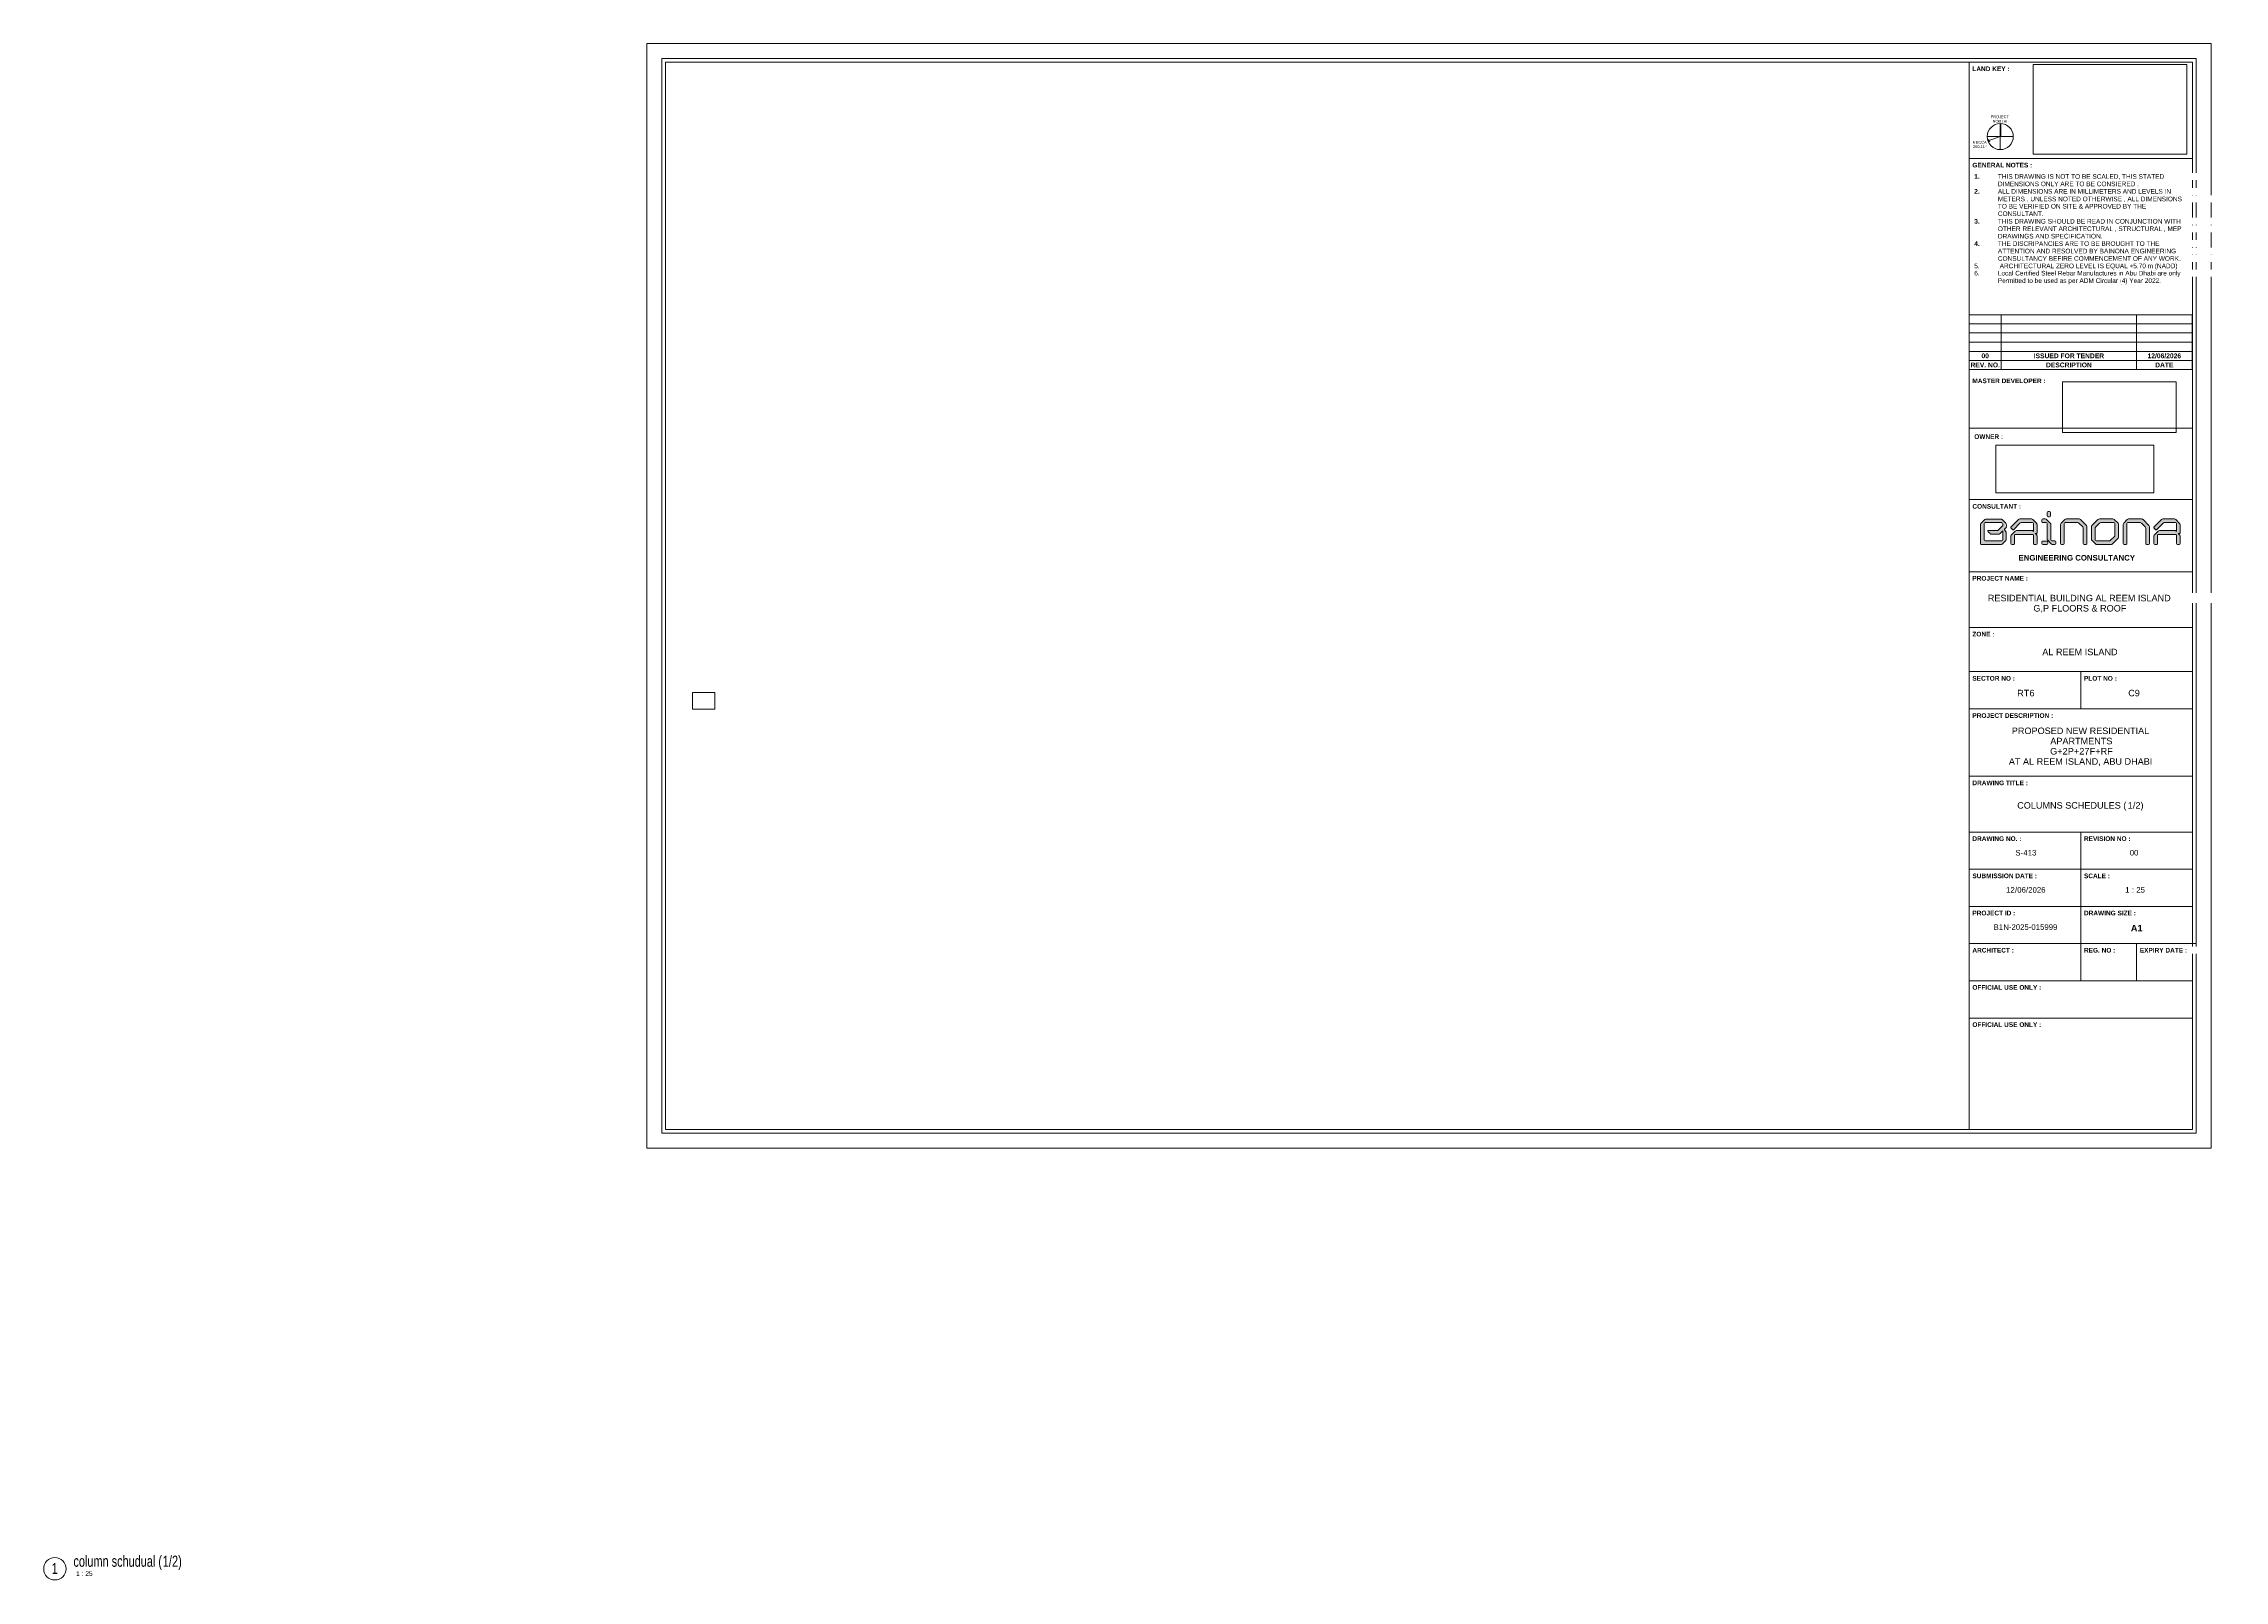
# Paper-space layout 'Layout1' of a CAD drawing. Header units: millimetres. Extents: x -349 to 824, y -468 to 358.
import ezdxf

# ---------------------------------------------------------------- set-up
doc = ezdxf.new("R2010")
doc.units = ezdxf.units.MM
for name, color, linetype, lineweight in [('A-ANNO-NOTE', 131, 'Continuous', 5), ('A-DETL-THIN', 151, 'Continuous', 5), ('G-ANNO-SCHD', 231, 'Continuous', 5), ('G-ANNO-TTLB', 6, 'Continuous', 5), ('G-ANNO-TTLB-MEDM', 33, 'Continuous', 15), ('G-ANNO-TTLB-THIN', 151, 'Continuous', 5)]:
    doc.layers.add(name, color=color, linetype=linetype, lineweight=lineweight)
doc.styles.add('Arial', font='arial.ttf', dxfattribs={"height": 2.5})
doc.styles.add('Arial Rounded MT Bold_B', font='', dxfattribs={"height": 3})
doc.styles.add('Arial_2', font='arial.ttf', dxfattribs={"height": 3.5})
doc.styles.add('Arial_4', font='arial.ttf', dxfattribs={"height": 1.5})
doc.styles.add('Arial_5', font='arial.ttf', dxfattribs={"height": 3})
doc.styles.add('Arial_6', font='arial.ttf', dxfattribs={"width": 0.7, "height": 6})
doc.styles.add('Arial_B_1', font='arialbd.ttf', dxfattribs={"height": 2.5})
doc.styles.add('Arial_B_2', font='arialbd.ttf', dxfattribs={"height": 3.5})
doc.styles.add('Arial_B_3', font='arialbd.ttf', dxfattribs={"height": 2.579365})
doc.styles.get('Arial Rounded MT Bold_B').set_extended_font_data('Arial Rounded MT Bold', bold=True)
picture_1 = doc.add_image_def('image1.png', size_in_pixel=(20171, 6075))
picture_2 = doc.add_image_def('image2.jpg', size_in_pixel=(1469, 659))
picture_3 = doc.add_image_def('image3.png', size_in_pixel=(853, 498))

# ---------------------------------------------------------------- blocks, each defined once
blk = doc.blocks.new('BEC-2099-AR-A1 - BEC-2099-AR-A1-6533615-COLUMNS SCHEDULES _1_2_')
at = {"layer": 'G-ANNO-TTLB'}
h = blk.add_hatch(color=256, dxfattribs=at)
edge = h.paths.add_edge_path()
edge.add_line((727.8, 543), (727.8, 549.9))
edge.add_arc((728.2, 543), 7, 86.5448, 93.4552, ccw=False)
edge.add_line((728.7, 549.9), (728.7, 543))
edge.add_line((728.7, 543), (727.8, 543))
h = blk.add_hatch(color=256, dxfattribs=at)
edge = h.paths.add_edge_path()
edge.add_arc((811.8, 328.2), 1, 135, 180, ccw=False)
edge.add_line((811.1, 328.9), (813.1, 330.8))
edge.add_arc((813.8, 330.1), 1, 90, 135, ccw=False)
edge.add_line((813.8, 331.1), (822, 331.1))
edge.add_spline(control_points=[(822, 331.1), (822.1, 331.2), (822.4, 331.1), (822.8, 330.9), (822.9, 330.7), (822.9, 330.6)], knot_values=[0, 0, 0, 0, 0.333333, 0.666667, 1, 1, 1, 1], degree=3, periodic=0)
edge.add_line((822.9, 330.6), (822.9, 334.9))
edge.add_arc((822.4, 334.9), 0.5, 0, 90)
edge.add_line((822.4, 335.4), (816.4, 335.4))
edge.add_arc((816.4, 334.4), 1, 90, 135)
edge.add_line((815.7, 335.1), (812.3, 331.7))
edge.add_arc((811.9, 332), 0.5, 225, 315, ccw=False)
edge.add_line((811.6, 331.7), (810.9, 332.4))
edge.add_arc((811.2, 332.8), 0.5, 135, 225, ccw=False)
edge.add_line((810.9, 333.1), (814.8, 337.1))
edge.add_arc((815.6, 336.4), 1, 90, 135, ccw=False)
edge.add_line((815.6, 337.4), (821.9, 337.4))
edge.add_arc((821.9, 336.4), 1, 45, 90, ccw=False)
edge.add_line((822.6, 337.1), (824.6, 335))
edge.add_arc((823.9, 334.3), 1, 0, 45, ccw=False)
edge.add_line((824.9, 334.3), (824.9, 330.1))
edge.add_spline(control_points=[(824.9, 330.1), (824.9, 330), (824.9, 329.8), (824.7, 329.6), (824.3, 329.6), (824.1, 329.6), (824, 329.6), (823.9, 329.6)], knot_values=[0, 0, 0, 0, 0.25, 0.625, 0.75, 0.875, 1, 1, 1, 1], degree=3, periodic=0)
edge.add_line((823.9, 329.6), (824.6, 328.9))
edge.add_arc((823.9, 328.2), 1, 0, 45, ccw=False)
edge.add_line((824.9, 328.2), (824.9, 324.1))
edge.add_arc((824.4, 324.1), 0.5, -90, 0, ccw=False)
edge.add_line((824.4, 323.6), (823.4, 323.6))
edge.add_arc((823.4, 324.1), 0.5, 180, 270, ccw=False)
edge.add_line((822.9, 324.1), (822.9, 328.6))
edge.add_arc((822.4, 328.6), 0.5, 0, 90)
edge.add_line((822.4, 329.1), (813.3, 329.1))
edge.add_arc((813.3, 328.6), 0.5, 90, 180)
edge.add_line((812.8, 328.6), (812.8, 324.1))
edge.add_arc((812.3, 324.1), 0.5, -90, 0, ccw=False)
edge.add_line((812.3, 323.6), (811.3, 323.6))
edge.add_arc((811.3, 324.1), 0.5, 180, 270, ccw=False)
edge.add_line((810.8, 324.1), (810.8, 328.2))
edge = h.paths.add_edge_path()
edge.add_line((803.4, 335.4), (796.8, 335.4))
edge.add_arc((796.8, 334.9), 0.5, 90, 180)
edge.add_line((796.3, 334.9), (796.3, 324.1))
edge.add_arc((795.8, 324.1), 0.5, -90, 0, ccw=False)
edge.add_line((795.8, 323.6), (794.8, 323.6))
edge.add_arc((794.8, 324.1), 0.5, 180, 270, ccw=False)
edge.add_line((794.3, 324.1), (794.3, 334.4))
edge.add_arc((795.3, 334.4), 1, 135, 180, ccw=False)
edge.add_line((794.6, 335.1), (796.5, 337.1))
edge.add_arc((797.2, 336.4), 1, 90, 135, ccw=False)
edge.add_line((797.2, 337.4), (804.2, 337.4))
edge.add_arc((804.2, 336.4), 1, 45, 90, ccw=False)
edge.add_line((805, 337.1), (808.1, 333.9))
edge.add_arc((807.4, 333.2), 1, 0, 45, ccw=False)
edge.add_line((808.4, 333.2), (808.4, 324.1))
edge.add_arc((807.9, 324.1), 0.5, -90, 0, ccw=False)
edge.add_line((807.9, 323.6), (806.9, 323.6))
edge.add_arc((806.9, 324.1), 0.5, 180, 270, ccw=False)
edge.add_line((806.4, 324.1), (806.4, 332.4))
edge.add_arc((805.4, 332.4), 1, 0, 45)
edge.add_line((806.1, 333.1), (804.1, 335.1))
edge.add_arc((803.4, 334.4), 1, 45, 90)
edge = h.paths.add_edge_path()
edge.add_line((787.7, 323.6), (780.2, 323.6))
edge.add_arc((780.2, 324.6), 1, 225, 270, ccw=False)
edge.add_line((779.5, 323.9), (777.5, 325.9))
edge.add_arc((778.2, 326.6), 1, 180, 225, ccw=False)
edge.add_line((777.2, 326.6), (777.2, 333.2))
edge.add_arc((778.2, 333.2), 1, 135, 180, ccw=False)
edge.add_line((777.5, 333.9), (780.7, 337.1))
edge.add_arc((781.5, 336.4), 1, 90, 135, ccw=False)
edge.add_line((781.5, 337.4), (788.7, 337.4))
edge.add_arc((788.7, 336.4), 1, 45, 90, ccw=False)
edge.add_line((789.4, 337.1), (791.5, 335.1))
edge.add_arc((790.8, 334.4), 1, 0, 45, ccw=False)
edge.add_line((791.8, 334.4), (791.8, 327.7))
edge.add_arc((790.8, 327.7), 1, 315, 360, ccw=False)
edge.add_line((791.5, 327), (788.4, 323.9))
edge.add_arc((787.7, 324.6), 1, 270, 315, ccw=False)
edge = h.paths.add_edge_path()
edge.add_arc((780.2, 332.4), 1, 135, 180)
edge.add_line((779.2, 332.4), (779.2, 326.1))
edge.add_arc((779.7, 326.1), 0.5, 180, 270)
edge.add_line((779.7, 325.6), (786.8, 325.6))
edge.add_arc((786.8, 326.6), 1, 270, 315)
edge.add_line((787.5, 325.9), (789.5, 327.8))
edge.add_arc((788.8, 328.5), 1, 315, 360)
edge.add_line((789.8, 328.5), (789.8, 334.9))
edge.add_arc((789.3, 334.9), 0.5, 0, 90)
edge.add_line((789.3, 335.4), (782.2, 335.4))
edge.add_arc((782.2, 334.4), 1, 90, 135)
edge.add_line((781.5, 335.1), (779.5, 333.1))
edge = h.paths.add_edge_path()
edge.add_line((769.8, 335.4), (763.1, 335.4))
edge.add_arc((763.1, 334.9), 0.5, 90, 180)
edge.add_line((762.6, 334.9), (762.6, 324.1))
edge.add_arc((762.1, 324.1), 0.5, -90, 0, ccw=False)
edge.add_line((762.1, 323.6), (761.1, 323.6))
edge.add_arc((761.1, 324.1), 0.5, 180, 270, ccw=False)
edge.add_line((760.6, 324.1), (760.6, 334.4))
edge.add_arc((761.6, 334.4), 1, 135, 180, ccw=False)
edge.add_line((760.9, 335.1), (762.9, 337.1))
edge.add_arc((763.6, 336.4), 1, 90, 135, ccw=False)
edge.add_line((763.6, 337.4), (770.6, 337.4))
edge.add_arc((770.6, 336.4), 1, 45, 90, ccw=False)
edge.add_line((771.3, 337.1), (774.5, 333.9))
edge.add_arc((773.8, 333.2), 1, 0, 45, ccw=False)
edge.add_line((774.8, 333.2), (774.8, 324.1))
edge.add_arc((774.3, 324.1), 0.5, -90, 0, ccw=False)
edge.add_line((774.3, 323.6), (773.3, 323.6))
edge.add_arc((773.3, 324.1), 0.5, 180, 270, ccw=False)
edge.add_line((772.8, 324.1), (772.8, 332.4))
edge.add_arc((771.8, 332.4), 1, 0, 45)
edge.add_line((772.5, 333.1), (770.5, 335.1))
edge.add_arc((769.8, 334.4), 1, 45, 90)
edge = h.paths.add_edge_path()
edge.add_line((753.4, 339.1), (753.4, 340.8))
edge.add_arc((753.9, 340.8), 0.5, 90, 180, ccw=False)
edge.add_line((753.9, 341.3), (754.7, 341.3))
edge.add_arc((754.7, 340.8), 0.5, 0, 90, ccw=False)
edge.add_line((755.2, 340.8), (755.2, 339.1))
edge.add_arc((754.7, 339.1), 0.5, -90, 0, ccw=False)
edge.add_line((754.7, 338.6), (753.9, 338.6))
edge.add_arc((753.9, 339.1), 0.5, 180, 270, ccw=False)
edge = h.paths.add_edge_path()
edge.add_line((751.1, 325.5), (753.3, 325.5))
edge.add_arc((753.3, 325), 0.5, 0, 90, ccw=False)
edge.add_line((753.8, 325), (753.8, 324.1))
edge.add_arc((753.3, 324.1), 0.5, -90, 0, ccw=False)
edge.add_line((753.3, 323.6), (751.1, 323.6))
edge.add_arc((751.1, 324.1), 0.5, 180, 270, ccw=False)
edge.add_line((750.6, 324.1), (750.6, 325))
edge.add_arc((751.1, 325), 0.5, 90, 180, ccw=False)
edge = h.paths.add_edge_path()
edge.add_line((750.6, 335.9), (750.6, 336.9))
edge.add_arc((751.1, 336.9), 0.5, 90, 180, ccw=False)
edge.add_line((751.1, 337.4), (752.4, 337.4))
edge.add_arc((752.4, 336.4), 1, 45, 90, ccw=False)
edge.add_line((753.1, 337.1), (755.1, 335.1))
edge.add_arc((754.4, 334.4), 1, 0, 45, ccw=False)
edge.add_line((755.4, 334.4), (755.4, 326.1))
edge.add_arc((755.9, 326.1), 0.5, 180, 270)
edge.add_line((755.9, 325.6), (757.6, 325.6))
edge.add_arc((757.6, 325.1), 0.5, 0, 90, ccw=False)
edge.add_line((758.1, 325.1), (758.1, 324.1))
edge.add_arc((757.6, 324.1), 0.5, -90, 0, ccw=False)
edge.add_line((757.6, 323.6), (756.4, 323.6))
edge.add_arc((756.4, 324.6), 1, 225, 270, ccw=False)
edge.add_line((755.7, 323.9), (753.7, 325.9))
edge.add_arc((754.4, 326.6), 1, 180, 225, ccw=False)
edge.add_line((753.4, 326.6), (753.4, 334.9))
edge.add_arc((752.9, 334.9), 0.5, 0, 90)
edge.add_line((752.9, 335.4), (751.1, 335.4))
edge.add_arc((751.1, 335.9), 0.5, 180, 270, ccw=False)
edge = h.paths.add_edge_path()
edge.add_arc((734.9, 328.2), 1, 135, 180, ccw=False)
edge.add_line((734.2, 328.9), (736.2, 330.8))
edge.add_arc((736.9, 330.1), 1, 90, 135, ccw=False)
edge.add_line((736.9, 331.1), (745.1, 331.1))
edge.add_spline(control_points=[(745.1, 331.1), (745.2, 331.2), (745.5, 331.1), (745.9, 330.9), (746, 330.7), (746, 330.6)], knot_values=[0, 0, 0, 0, 0.333333, 0.666667, 1, 1, 1, 1], degree=3, periodic=0)
edge.add_line((746, 330.6), (746, 334.9))
edge.add_arc((745.5, 334.9), 0.5, 0, 90)
edge.add_line((745.5, 335.4), (739.5, 335.4))
edge.add_arc((739.5, 334.4), 1, 90, 135)
edge.add_line((738.8, 335.1), (735.4, 331.7))
edge.add_arc((735.1, 332), 0.5, 225, 315, ccw=False)
edge.add_line((734.7, 331.7), (734, 332.4))
edge.add_arc((734.3, 332.8), 0.5, 135, 225, ccw=False)
edge.add_line((734, 333.1), (738, 337.1))
edge.add_arc((738.7, 336.4), 1, 90, 135, ccw=False)
edge.add_line((738.7, 337.4), (745, 337.4))
edge.add_arc((745, 336.4), 1, 45, 90, ccw=False)
edge.add_line((745.7, 337.1), (747.8, 335))
edge.add_arc((747, 334.3), 1, 0, 45, ccw=False)
edge.add_line((748, 334.3), (748, 330.1))
edge.add_spline(control_points=[(748, 330.1), (748, 330), (748, 329.8), (747.8, 329.6), (747.5, 329.6), (747.2, 329.6), (747.1, 329.6), (747, 329.6)], knot_values=[0, 0, 0, 0, 0.25, 0.625, 0.75, 0.875, 1, 1, 1, 1], degree=3, periodic=0)
edge.add_line((747, 329.6), (747.8, 328.9))
edge.add_arc((747, 328.2), 1, 0, 45, ccw=False)
edge.add_line((748, 328.2), (748, 324.1))
edge.add_arc((747.5, 324.1), 0.5, -90, 0, ccw=False)
edge.add_line((747.5, 323.6), (746.5, 323.6))
edge.add_arc((746.5, 324.1), 0.5, 180, 270, ccw=False)
edge.add_line((746, 324.1), (746, 328.6))
edge.add_arc((745.5, 328.6), 0.5, 0, 90)
edge.add_line((745.5, 329.1), (736.4, 329.1))
edge.add_arc((736.4, 328.6), 0.5, 90, 180)
edge.add_line((735.9, 328.6), (735.9, 324.1))
edge.add_arc((735.4, 324.1), 0.5, -90, 0, ccw=False)
edge.add_line((735.4, 323.6), (734.4, 323.6))
edge.add_arc((734.4, 324.1), 0.5, 180, 270, ccw=False)
edge.add_line((733.9, 324.1), (733.9, 328.2))
edge = h.paths.add_edge_path()
edge.add_line((721.9, 331.1), (726.4, 331.1))
edge.add_arc((726.4, 332.4), 1.29, 270, 315)
edge.add_line((727.3, 331.5), (729.5, 333.8))
edge.add_line((729.5, 333.8), (729.5, 334.8))
edge.add_arc((729, 334.8), 0.545, 0, 90)
edge.add_line((729, 335.4), (720, 335.4))
edge.add_arc((720, 334.9), 0.5, 90, 180)
edge.add_line((719.5, 334.9), (719.5, 326.1))
edge.add_arc((720, 326.1), 0.5, 180, 270)
edge.add_line((720, 325.6), (729, 325.6))
edge.add_arc((729, 326.1), 0.5, 270, 360)
edge.add_line((729.5, 326.1), (729.5, 331))
edge.add_line((729.5, 331), (728.1, 329.6))
edge.add_arc((727.2, 330.4), 1.25, 270, 315, ccw=False)
edge.add_line((727.2, 329.2), (723.4, 329.2))
edge.add_arc((723.4, 330.2), 1, 225, 270, ccw=False)
edge.add_line((722.7, 329.5), (721.7, 330.5))
edge.add_arc((721.9, 330.8), 0.369, 90, 225, ccw=False)
edge = h.paths.add_edge_path()
edge.add_line((717.5, 324.1), (717.5, 334.2))
edge.add_arc((718.5, 334.2), 1, 135, 180, ccw=False)
edge.add_line((717.8, 334.9), (719.9, 337))
edge.add_arc((720.6, 336.3), 1, 90, 135, ccw=False)
edge.add_line((720.6, 337.3), (728.6, 337.3))
edge.add_arc((728.6, 336.3), 1, 45, 90, ccw=False)
edge.add_line((729.3, 337), (731.2, 335.1))
edge.add_arc((729, 333.8), 2.5, -13.7119, 31.2881, ccw=False)
edge.add_arc((728.5, 334.5), 3.25, 311.3581, 336.5737, ccw=False)
edge.add_arc((731, 331.7), 0.5, 131.3581, 230.6965)
edge.add_arc((728.9, 329.2), 2.72, 22.3514, 50.6965, ccw=False)
edge.add_line((731.4, 330.2), (731.4, 326.5))
edge.add_arc((730.4, 326.5), 1, 315, 360, ccw=False)
edge.add_line((731.2, 325.8), (729.2, 323.9))
edge.add_arc((728.5, 324.6), 1, 270, 315, ccw=False)
edge.add_line((728.5, 323.6), (718, 323.6))
edge.add_arc((718, 324.1), 0.5, 180, 270, ccw=False)
at = {"layer": 'A-ANNO-NOTE'}
for p, q in [((721.2, 543), (735.2, 543)), ((728.2, 543), (721.6, 540.7)), ((721.6, 540.7), (722.1, 541.7)), ((721.6, 540.7), (722.6, 540.2)), ((728.2, 550), (728.2, 543)), ((728.2, 543), (728.2, 536))]:
    blk.add_line(p, q, dxfattribs=at)
for start, end in [(0, 180), (180, 360)]:
    blk.add_arc((728.2, 543), 7, start, end, dxfattribs=at)
at = {"layer": 'G-ANNO-TTLB'}
for p, q in [((841.5, 593), (0.5, 593)), ((0.5, 593), (0.5, -1)), ((841.5, -1), (841.5, 593)), ((753.4, 340.8), (753.4, 339.1)), ((754.7, 341.3), (753.9, 341.3)), ((755.2, 339.1), (755.2, 340.8)), ((717.5, 334.2), (717.5, 324.1)), ((719.9, 337), (717.8, 334.9)), ((719.5, 326.1), (719.5, 334.9)), ((720, 335.4), (729, 335.4)), ((728.6, 337.3), (720.6, 337.3)), ((721.7, 330.5), (722.7, 329.5)), ((726.4, 331.1), (721.9, 331.1)), ((723.4, 329.2), (727.2, 329.2)), ((729.5, 333.8), (727.3, 331.5)), ((728.1, 329.6), (729.5, 331)), ((731.2, 335.1), (729.3, 337)), ((729.5, 334.8), (729.5, 333.8)), ((729.5, 331), (729.5, 326.1)), ((731.4, 326.5), (731.4, 330.2)), ((738, 337.1), (734, 333.1)), ((734, 332.4), (734.7, 331.7)), ((736.2, 330.8), (734.2, 328.9)), ((735.4, 331.7), (738.8, 335.1)), ((735.9, 324.1), (735.9, 328.6)), ((736.4, 329.1), (745.5, 329.1)), ((745.1, 331.1), (736.9, 331.1)), ((745, 337.4), (738.7, 337.4)), ((739.5, 335.4), (745.5, 335.4)), ((747.8, 335), (745.7, 337.1)), ((746, 334.9), (746, 330.6)), ((746, 328.6), (746, 324.1)), ((747.8, 328.9), (747, 329.6)), ((748, 330.1), (748, 334.3)), ((750.6, 336.9), (750.6, 335.9)), ((752.4, 337.4), (751.1, 337.4)), ((751.1, 335.4), (752.9, 335.4)), ((755.1, 335.1), (753.1, 337.1)), ((753.4, 334.9), (753.4, 326.6)), ((753.9, 338.6), (754.7, 338.6)), ((755.4, 326.1), (755.4, 334.4)), ((760.6, 334.4), (760.6, 324.1)), ((762.9, 337.1), (760.9, 335.1)), ((762.6, 324.1), (762.6, 334.9)), ((763.1, 335.4), (769.8, 335.4)), ((770.6, 337.4), (763.6, 337.4)), ((770.5, 335.1), (772.5, 333.1)), ((774.5, 333.9), (771.3, 337.1)), ((772.8, 332.4), (772.8, 324.1)), ((774.8, 324.1), (774.8, 333.2)), ((777.2, 333.2), (777.2, 326.6)), ((780.7, 337.1), (777.5, 333.9)), ((779.2, 326.1), (779.2, 332.4)), ((779.5, 333.1), (781.5, 335.1)), ((788.7, 337.4), (781.5, 337.4)), ((782.2, 335.4), (789.3, 335.4)), ((791.5, 335.1), (789.4, 337.1)), ((789.8, 334.9), (789.8, 328.5)), ((791.8, 327.7), (791.8, 334.4)), ((794.3, 334.4), (794.3, 324.1)), ((796.5, 337.1), (794.6, 335.1)), ((796.3, 324.1), (796.3, 334.9)), ((796.8, 335.4), (803.4, 335.4)), ((804.2, 337.4), (797.2, 337.4)), ((804.1, 335.1), (806.1, 333.1)), ((808.1, 333.9), (805, 337.1)), ((806.4, 332.4), (806.4, 324.1)), ((808.4, 324.1), (808.4, 333.2)), ((814.8, 337.1), (810.9, 333.1)), ((810.9, 332.4), (811.6, 331.7)), ((813.1, 330.8), (811.1, 328.9)), ((812.3, 331.7), (815.7, 335.1)), ((812.8, 324.1), (812.8, 328.6)), ((813.3, 329.1), (822.4, 329.1)), ((822, 331.1), (813.8, 331.1)), ((821.9, 337.4), (815.6, 337.4)), ((816.4, 335.4), (822.4, 335.4)), ((824.6, 335), (822.6, 337.1)), ((822.9, 334.9), (822.9, 330.6)), ((822.9, 328.6), (822.9, 324.1)), ((824.6, 328.9), (823.9, 329.6)), ((824.9, 330.1), (824.9, 334.3)), ((718, 323.6), (728.5, 323.6)), ((729, 325.6), (720, 325.6)), ((729.2, 323.9), (731.2, 325.8)), ((733.9, 328.2), (733.9, 324.1)), ((734.4, 323.6), (735.4, 323.6)), ((746.5, 323.6), (747.5, 323.6)), ((748, 324.1), (748, 328.2)), ((750.6, 325), (750.6, 324.1)), ((753.3, 325.5), (751.1, 325.5)), ((751.1, 323.6), (753.3, 323.6)), ((753.7, 325.9), (755.7, 323.9)), ((753.8, 324.1), (753.8, 325)), ((757.6, 325.6), (755.9, 325.6)), ((756.4, 323.6), (757.6, 323.6)), ((758.1, 324.1), (758.1, 325.1)), ((761.1, 323.6), (762.1, 323.6)), ((773.3, 323.6), (774.3, 323.6)), ((777.5, 325.9), (779.5, 323.9)), ((786.8, 325.6), (779.7, 325.6)), ((780.2, 323.6), (787.7, 323.6)), ((789.5, 327.8), (787.5, 325.9)), ((788.4, 323.9), (791.5, 327)), ((794.8, 323.6), (795.8, 323.6)), ((806.9, 323.6), (807.9, 323.6)), ((810.8, 328.2), (810.8, 324.1)), ((811.3, 323.6), (812.3, 323.6)), ((823.4, 323.6), (824.4, 323.6)), ((824.9, 324.1), (824.9, 328.2)), ((0.5, -1), (841.5, -1))]:
    blk.add_line(p, q, dxfattribs=at)
for centre, radius, start, end in [((753.9, 340.8), 0.5, 90, 180), ((754.7, 340.8), 0.5, 0, 90), ((718.5, 334.2), 1, 135, 180), ((720, 334.9), 0.5, 90, 180), ((720.6, 336.3), 1, 90, 135), ((721.9, 330.8), 0.369, 90, 225), ((723.4, 330.2), 1, 225, 270), ((726.4, 332.4), 1.29, 270, 315), ((727.2, 330.4), 1.25, 270, 315), ((728.6, 336.3), 1, 45, 90), ((729, 334.8), 0.545, 0, 90), ((731, 331.7), 0.5, 131.3581, 230.6965), ((728.5, 334.5), 3.25, 311.3581, 336.5737), ((728.9, 329.2), 2.72, 22.3514, 50.6965), ((729, 333.8), 2.5, 346.2881, 31.2881), ((734.3, 332.8), 0.5, 135, 225), ((734.9, 328.2), 1, 135, 180), ((735.1, 332), 0.5, 225, 315), ((736.4, 328.6), 0.5, 90, 180), ((736.9, 330.1), 1, 90, 135), ((738.7, 336.4), 1, 90, 135), ((739.5, 334.4), 1, 90, 135), ((745, 336.4), 1, 45, 90), ((745.5, 334.9), 0.5, 0, 90), ((745.5, 328.6), 0.5, 0, 90), ((747, 334.3), 1, 0, 45), ((747, 328.2), 1, 0, 45), ((751.1, 336.9), 0.5, 90, 180), ((751.1, 335.9), 0.5, 180, 270), ((752.4, 336.4), 1, 45, 90), ((752.9, 334.9), 0.5, 0, 90), ((753.9, 339.1), 0.5, 180, 270), ((754.7, 339.1), 0.5, 270, 0), ((754.4, 334.4), 1, 0, 45), ((761.6, 334.4), 1, 135, 180), ((763.1, 334.9), 0.5, 90, 180), ((763.6, 336.4), 1, 90, 135), ((769.8, 334.4), 1, 45, 90), ((770.6, 336.4), 1, 45, 90), ((771.8, 332.4), 1, 0, 45), ((773.8, 333.2), 1, 0, 45), ((778.2, 333.2), 1, 135, 180), ((780.2, 332.4), 1, 135, 180), ((781.5, 336.4), 1, 90, 135), ((782.2, 334.4), 1, 90, 135), ((788.7, 336.4), 1, 45, 90), ((789.3, 334.9), 0.5, 0, 90), ((788.8, 328.5), 1, 315, 360), ((790.8, 334.4), 1, 0, 45), ((795.3, 334.4), 1, 135, 180), ((796.8, 334.9), 0.5, 90, 180), ((797.2, 336.4), 1, 90, 135), ((803.4, 334.4), 1, 45, 90), ((804.2, 336.4), 1, 45, 90), ((805.4, 332.4), 1, 0, 45), ((807.4, 333.2), 1, 0, 45), ((811.2, 332.8), 0.5, 135, 225), ((811.8, 328.2), 1, 135, 180), ((811.9, 332), 0.5, 225, 315), ((813.3, 328.6), 0.5, 90, 180), ((813.8, 330.1), 1, 90, 135), ((815.6, 336.4), 1, 90, 135), ((816.4, 334.4), 1, 90, 135), ((821.9, 336.4), 1, 45, 90), ((822.4, 334.9), 0.5, 0, 90), ((822.4, 328.6), 0.5, 0, 90), ((823.9, 334.3), 1, 0, 45), ((823.9, 328.2), 1, 0, 45), ((718, 324.1), 0.5, 180, 270), ((720, 326.1), 0.5, 180, 270), ((728.5, 324.6), 1, 270, 315), ((729, 326.1), 0.5, 270, 0), ((730.4, 326.5), 1, 315, 360), ((734.4, 324.1), 0.5, 180, 270), ((735.4, 324.1), 0.5, 270, 0), ((746.5, 324.1), 0.5, 180, 270), ((747.5, 324.1), 0.5, 270, 0), ((751.1, 325), 0.5, 90, 180), ((751.1, 324.1), 0.5, 180, 270), ((753.3, 325), 0.5, 0, 90), ((753.3, 324.1), 0.5, 270, 0), ((754.4, 326.6), 1, 180, 225), ((755.9, 326.1), 0.5, 180, 270), ((756.4, 324.6), 1, 225, 270), ((757.6, 325.1), 0.5, 0, 90), ((757.6, 324.1), 0.5, 270, 0), ((761.1, 324.1), 0.5, 180, 270), ((762.1, 324.1), 0.5, 270, 0), ((773.3, 324.1), 0.5, 180, 270), ((774.3, 324.1), 0.5, 270, 0), ((778.2, 326.6), 1, 180, 225), ((779.7, 326.1), 0.5, 180, 270), ((780.2, 324.6), 1, 225, 270), ((786.8, 326.6), 1, 270, 315), ((787.7, 324.6), 1, 270, 315), ((790.8, 327.7), 1, 315, 360), ((794.8, 324.1), 0.5, 180, 270), ((795.8, 324.1), 0.5, 270, 0), ((806.9, 324.1), 0.5, 180, 270), ((807.9, 324.1), 0.5, 270, 0), ((811.3, 324.1), 0.5, 180, 270), ((812.3, 324.1), 0.5, 270, 0), ((823.4, 324.1), 0.5, 180, 270), ((824.4, 324.1), 0.5, 270, 0)]:
    blk.add_arc(centre, radius, start, end, dxfattribs=at)
for points in [[(746, 330.6), (746, 330.7), (745.9, 330.9), (745.5, 331.1), (745.2, 331.2), (745.1, 331.1)], [(822.9, 330.6), (822.9, 330.7), (822.8, 330.9), (822.4, 331.1), (822.1, 331.2), (822, 331.1)]]:
    blk.add_open_spline(points, degree=3, dxfattribs=at)
for points in [[(747, 329.6), (747.1, 329.6), (747.2, 329.6), (747.5, 329.6), (747.8, 329.6), (748, 329.8), (748, 330), (748, 330.1)], [(823.9, 329.6), (824, 329.6), (824.1, 329.6), (824.3, 329.6), (824.7, 329.6), (824.9, 329.8), (824.9, 330), (824.9, 330.1)]]:
    blk.add_open_spline(points, degree=3, knots=[0, 0, 0, 0, 0.125, 0.25, 0.375, 0.75, 1, 1, 1, 1], dxfattribs=at)
at = {"layer": 'G-ANNO-TTLB-MEDM'}
for p, q in [((8.5, 585), (833.5, 585)), ((8.5, 7), (8.5, 585)), ((10.5, 583), (831.5, 583)), ((10.5, 9), (10.5, 583)), ((711.5, 583), (711.5, 9)), ((831.5, 583), (831.5, 9)), ((833.5, 585), (833.5, 7)), ((48.5, 7), (8.5, 7)), ((831.5, 9), (10.5, 9)), ((833.5, 7), (48.5, 7))]:
    blk.add_line(p, q, dxfattribs=at)
at = {"layer": 'G-ANNO-TTLB-THIN'}
for p, q in [((831.5, 531.3), (711.5, 531.3)), ((831.5, 386.2), (711.5, 386.2)), ((831.5, 347.8), (711.5, 347.8)), ((831.5, 309), (711.5, 309)), ((831.5, 279), (711.5, 279)), ((831.5, 255.3), (711.5, 255.3)), ((771.5, 255.3), (771.5, 235.3)), ((831.5, 235.3), (711.5, 235.3)), ((831.5, 199), (711.5, 199)), ((831.5, 169), (711.5, 169)), ((771.5, 89), (771.5, 169)), ((831.5, 149), (711.5, 149)), ((831.5, 129), (711.5, 129)), ((833.5, 109), (711.5, 109)), ((801.5, 89), (801.5, 109)), ((831.5, 89), (711.5, 89)), ((831.5, 69), (711.5, 69))]:
    blk.add_line(p, q, dxfattribs=at)
at = {"layer": 'G-ANNO-TTLB', "attachment_point": 1}
for s, insert, char_height, width, style in [('PROJECT ', (723, 554.4), 1.5, 12.586, 'Arial_4'), ('NORTH', (724.1, 552), 1.5, 9.059, 'Arial_4'), ('MECCA', (713.3, 540.7), 1.5, 9.219, 'Arial_4'), ('260.11', (713.5, 538.3), 1.5, 7.937, 'Arial_4'), ('°', (720, 538.3), 1.5, 1.042, 'Arial_4'), ('ENGINEERING CONSULTANCY', (738, 318), 3, 80.409, 'Arial Rounded MT Bold_B')]:
    blk.add_mtext(s, dxfattribs=dict(at, insert=insert, char_height=char_height, width=width, style=style))
at = {"layer": 'G-ANNO-TTLB'}
image = blk.add_image(picture_3, insert=(745.9, 533.5), size_in_units=(82.6, 48.2), dxfattribs=at)
image.dxf.flags = 7
image = blk.add_image(picture_2, insert=(761.7, 383.8), size_in_units=(61.1, 27.4), dxfattribs=at)
image.dxf.flags = 7
image = blk.add_image(picture_1, insert=(725.8, 351.5), size_in_units=(85, 25.6), dxfattribs=at)
image.dxf.flags = 7
at = {"layer": 'G-ANNO-TTLB', "char_height": 2.5, "attachment_point": 1, "bg_fill": 3, "box_fill_scale": 1.25, "bg_fill_color": 256, "bg_fill_true_color": 13158600, "bg_fill_transparency": 0}
for s, insert, width, style in [('LAND KEY :', (713.2, 580.7), 24.051, 'Arial_B_1'), ('GENERAL NOTES :', (713.2, 528.9), 38.802, 'Arial_B_1'), ('3.', (714.2, 498.7), 15.392, 'Arial_B_1'), ('4.', (714.2, 486.7), 15.392, 'Arial_B_1'), ('5.', (714.2, 474.7), 15.392, 'Arial'), ('MASTER DEVELOPER :', (713.2, 412.9), 47.54, 'Arial_B_1'), ('OWNER :', (714.2, 382.9), 18.679, 'Arial_B_1'), ('CONSULTANT :', (713.2, 345.4), 31.506, 'Arial_B_1'), ('PROJECT NAME :', (713.2, 306.7), 36.076, 'Arial_B_1'), ('ZONE :', (713.2, 276.7), 14.27, 'Arial_B_1'), ('SECTOR NO :', (713.2, 252.9), 27.658, 'Arial_B_1'), ('PLOT NO :', (773.2, 252.9), 21.325, 'Arial_B_1'), ('PROJECT DESCRIPTION :', (713.2, 232.9), 52.511, 'Arial_B_1'), ('DRAWING TITLE :', (713.2, 196.7), 35.996, 'Arial_B_1'), ('DRAWING NO. :', (713.2, 166.7), 31.827, 'Arial_B_1'), ('REVISION NO :', (773.2, 166.7), 30.304, 'Arial_B_1'), ('SUBMISSION DATE :', (713.2, 146.7), 42.008, 'Arial_B_1'), ('SCALE :', (773.2, 146.7), 16.755, 'Arial_B_1'), ('PROJECT ID :', (713.2, 126.7), 27.899, 'Arial_B_1'), ('DRAWING SIZE :', (773.2, 126.7), 33.671, 'Arial_B_1'), ('ARCHITECT :', (713.2, 106.7), 26.857, 'Arial_B_1'), ('REG. NO :', (773.2, 106.7), 20.443, 'Arial_B_1'), ('EXPIRY DATE :', (803.2, 106.7), 30.624, 'Arial_B_1'), ('OFFICIAL USE ONLY :', (713.2, 86.7), 44.734, 'Arial_B_1'), ('OFFICIAL USE ONLY :', (713.2, 66.7), 44.734, 'Arial_B_1')]:
    blk.add_mtext(s, dxfattribs=dict(at, insert=insert, width=width, style=style))
at = {"layer": 'G-ANNO-TTLB', "attachment_point": 1, "bg_fill": 3, "box_fill_scale": 1.25, "bg_fill_color": 256, "bg_fill_true_color": 13158600, "bg_fill_transparency": 0}
for s, insert, char_height, width, style in [('1.', (714.2, 522.8), 2.5, 15.392, 'Arial_B_1'), ('6.', (714.2, 470.8), 2.5, 15.392, 'Arial'), ('\\fArial|b1|i0|c0|p34|;A', (798.4, 119.1), 3.5, 4.249, 'Arial_B_2')]:
    blk.add_mtext(s, dxfattribs=dict(at, insert=insert, char_height=char_height, width=width, style=style))
for s, insert, char_height, width, style in [('2.', (714.2, 514.8), 2.5, 15.392, 'Arial_B_1'), ('\\fArial|b1|i0|c0|p34|;1', (802, 119.1), 3.5, 3.367, 'Arial_B_2')]:
    blk.add_mtext(s, dxfattribs=dict(at, insert=insert, char_height=char_height, width=width, style=style))
at = {"layer": 'G-ANNO-TTLB', "insert": (726.9, 522.8), "char_height": 2.5, "width": 110.152, "attachment_point": 1, "style": 'Arial', "bg_fill": 3, "box_fill_scale": 1.25, "bg_fill_color": 256, "bg_fill_true_color": 13158600, "bg_fill_transparency": 0}
blk.add_mtext('THIS DRAWING IS NOT TO BE SCALED, THIS STATED ', dxfattribs=at)
at = {"layer": 'G-ANNO-TTLB', "insert": (726.9, 518.8), "char_height": 2.5, "width": 91.873, "attachment_point": 1, "style": 'Arial', "bg_fill": 3, "box_fill_scale": 1.25, "bg_fill_color": 256, "bg_fill_true_color": 13158600, "bg_fill_transparency": 0}
blk.add_mtext('DIMENSIONS ONLY ARE TO BE CONSIERED .', dxfattribs=at)
at = {"layer": 'G-ANNO-TTLB', "insert": (726.9, 514.8), "char_height": 2.5, "width": 113.759, "attachment_point": 1, "style": 'Arial', "bg_fill": 3, "box_fill_scale": 1.25, "bg_fill_color": 256, "bg_fill_true_color": 13158600, "bg_fill_transparency": 0}
blk.add_mtext('ALL DIMENSIONS ARE IN MILLIMETERS AND LEVELS IN ', dxfattribs=at)
at = {"layer": 'G-ANNO-TTLB', "insert": (726.9, 510.7), "char_height": 2.5, "width": 121.215, "attachment_point": 1, "style": 'Arial', "bg_fill": 3, "box_fill_scale": 1.25, "bg_fill_color": 256, "bg_fill_true_color": 13158600, "bg_fill_transparency": 0}
blk.add_mtext('METERS . UNLESS NOTED OTHERWISE , ALL DIMENSIONS ', dxfattribs=at)
at = {"layer": 'G-ANNO-TTLB', "insert": (726.9, 506.8), "char_height": 2.5, "width": 97.966, "attachment_point": 1, "style": 'Arial', "bg_fill": 3, "box_fill_scale": 1.25, "bg_fill_color": 256, "bg_fill_true_color": 13158600, "bg_fill_transparency": 0}
blk.add_mtext('TO BE VERIFIED ON SITE & APPROVED BY THE ', dxfattribs=at)
at = {"layer": 'G-ANNO-TTLB', "insert": (726.9, 502.8), "char_height": 2.5, "width": 31.105, "attachment_point": 1, "style": 'Arial', "bg_fill": 3, "box_fill_scale": 1.25, "bg_fill_color": 256, "bg_fill_true_color": 13158600, "bg_fill_transparency": 0}
blk.add_mtext('CONSULTANT. ', dxfattribs=at)
at = {"layer": 'G-ANNO-TTLB', "insert": (726.9, 498.7), "char_height": 2.5, "width": 120.975, "attachment_point": 1, "style": 'Arial', "bg_fill": 3, "box_fill_scale": 1.25, "bg_fill_color": 256, "bg_fill_true_color": 13158600, "bg_fill_transparency": 0}
blk.add_mtext('THIS DRAWING SHOULD BE READ IN CONJUNCTION WITH ', dxfattribs=at)
at = {"layer": 'G-ANNO-TTLB', "insert": (726.9, 494.7), "char_height": 2.5, "width": 120.975, "attachment_point": 1, "style": 'Arial', "bg_fill": 3, "box_fill_scale": 1.25, "bg_fill_color": 256, "bg_fill_true_color": 13158600, "bg_fill_transparency": 0}
blk.add_mtext('OTHER RELEVANT ARCHITECTURAL , STRUCTURAL , MEP ', dxfattribs=at)
at = {"layer": 'G-ANNO-TTLB', "insert": (726.9, 490.7), "char_height": 2.5, "width": 68.384, "attachment_point": 1, "style": 'Arial', "bg_fill": 3, "box_fill_scale": 1.25, "bg_fill_color": 256, "bg_fill_true_color": 13158600, "bg_fill_transparency": 0}
blk.add_mtext('DRAWINGS AND SPECIFICATION.', dxfattribs=at)
at = {"layer": 'G-ANNO-TTLB', "insert": (726.9, 486.7), "char_height": 2.5, "width": 106.785, "attachment_point": 1, "style": 'Arial', "bg_fill": 3, "box_fill_scale": 1.25, "bg_fill_color": 256, "bg_fill_true_color": 13158600, "bg_fill_transparency": 0}
blk.add_mtext('THE DISCRIPANCIES ARE TO BE BROUGHT TO THE ', dxfattribs=at)
at = {"layer": 'G-ANNO-TTLB', "insert": (726.9, 482.7), "char_height": 2.5, "width": 117.367, "attachment_point": 1, "style": 'Arial', "bg_fill": 3, "box_fill_scale": 1.25, "bg_fill_color": 256, "bg_fill_true_color": 13158600, "bg_fill_transparency": 0}
blk.add_mtext('ATTENTION AND RESOLVED BY BAINONA ENGINEERING ', dxfattribs=at)
at = {"layer": 'G-ANNO-TTLB', "insert": (726.9, 478.7), "char_height": 2.5, "width": 120.253, "attachment_point": 1, "style": 'Arial', "bg_fill": 3, "box_fill_scale": 1.25, "bg_fill_color": 256, "bg_fill_true_color": 13158600, "bg_fill_transparency": 0}
blk.add_mtext('CONSULTANCY BEFIRE COMMENCEMENT OF ANY WORK. ', dxfattribs=at)
at = {"layer": 'G-ANNO-TTLB', "insert": (726.9, 474.7), "char_height": 2.5, "width": 88.266, "attachment_point": 1, "style": 'Arial', "bg_fill": 3, "box_fill_scale": 1.25, "bg_fill_color": 256, "bg_fill_true_color": 13158600, "bg_fill_transparency": 0}
blk.add_mtext(' ARCHITECTURAL ZERO LEVEL IS EQUAL +', dxfattribs=at)
at = {"layer": 'G-ANNO-TTLB', "insert": (799.7, 474.7), "char_height": 2.5, "width": 9.38, "attachment_point": 1, "style": 'Arial', "bg_fill": 3, "box_fill_scale": 1.25, "bg_fill_color": 256, "bg_fill_true_color": 13158600, "bg_fill_transparency": 0}
blk.add_mtext('5.70 ', dxfattribs=at)
at = {"layer": 'G-ANNO-TTLB', "insert": (807.4, 474.7), "char_height": 2.5, "width": 19.641, "attachment_point": 1, "style": 'Arial', "bg_fill": 3, "box_fill_scale": 1.25, "bg_fill_color": 256, "bg_fill_true_color": 13158600, "bg_fill_transparency": 0}
blk.add_mtext('m (NADD)', dxfattribs=at)
at = {"layer": 'G-ANNO-TTLB', "insert": (726.9, 470.8), "char_height": 2.5, "width": 118.89, "attachment_point": 1, "style": 'Arial', "bg_fill": 3, "box_fill_scale": 1.25, "bg_fill_color": 256, "bg_fill_true_color": 13158600, "bg_fill_transparency": 0}
blk.add_mtext('Local Certified Steel Rebar Manufactures in Abu Dhabi are only ', dxfattribs=at)
at = {"layer": 'G-ANNO-TTLB', "insert": (726.9, 466.8), "char_height": 2.5, "width": 80.73, "attachment_point": 1, "style": 'Arial', "bg_fill": 3, "box_fill_scale": 1.25, "bg_fill_color": 256, "bg_fill_true_color": 13158600, "bg_fill_transparency": 0}
blk.add_mtext('Permitted to be used as per ADM Circular (', dxfattribs=at)
at = {"layer": 'G-ANNO-TTLB', "insert": (793.5, 466.8), "char_height": 2.5, "width": 2.325, "attachment_point": 1, "style": 'Arial', "bg_fill": 3, "box_fill_scale": 1.25, "bg_fill_color": 256, "bg_fill_true_color": 13158600, "bg_fill_transparency": 0}
blk.add_mtext('4', dxfattribs=at)
at = {"layer": 'G-ANNO-TTLB', "insert": (795.4, 466.8), "char_height": 2.5, "width": 12.747, "attachment_point": 1, "style": 'Arial', "bg_fill": 3, "box_fill_scale": 1.25, "bg_fill_color": 256, "bg_fill_true_color": 13158600, "bg_fill_transparency": 0}
blk.add_mtext(') Year ', dxfattribs=at)
at = {"layer": 'G-ANNO-TTLB', "insert": (805.9, 466.8), "char_height": 2.5, "width": 9.3, "attachment_point": 1, "style": 'Arial', "bg_fill": 3, "box_fill_scale": 1.25, "bg_fill_color": 256, "bg_fill_true_color": 13158600, "bg_fill_transparency": 0}
blk.add_mtext('2022', dxfattribs=at)
at = {"layer": 'G-ANNO-TTLB', "insert": (813.6, 466.8), "char_height": 2.5, "width": 1.203, "attachment_point": 1, "style": 'Arial', "bg_fill": 3, "box_fill_scale": 1.25, "bg_fill_color": 256, "bg_fill_true_color": 13158600, "bg_fill_transparency": 0}
blk.add_mtext('.', dxfattribs=at)
blk = doc.blocks.new('Viewport - View Title-2609273-COLUMNS SCHEDULES _1_2_')
at = {"layer": 'G-ANNO-TTLB'}
for start, end in [(360, 180), (180, 0)]:
    blk.add_arc((-6, 0), 6, start, end, dxfattribs=at)

psp = doc.layouts.get("Layout1")

# ---------------------------------------------------------------- block references
at = {"layer": 'G-ANNO-TTLB'}
psp.add_blockref('Viewport - View Title-2609273-COLUMNS SCHEDULES _1_2_', (-336.8, -462.2), dxfattribs=at)

# ---------------------------------------------------------------- texts
at = {"layer": 'G-ANNO-TTLB', "attachment_point": 1}
for s, insert, char_height, width, style in [('column schudual (', (-332.8, -455.1), 6, 58.251, 'Arial_6'), ('1', (-284.8, -455.1), 6, 3.984, 'Arial_6'), ('/', (-281.5, -455.1), 6, 2.02, 'Arial_6'), ('2', (-279.8, -455.1), 6, 3.984, 'Arial_6'), (')', (-276.5, -455.1), 6, 2.413, 'Arial_6'), ('1', (-344.5, -459), 6, 3.984, 'Arial_6'), (' 1 ', (-332.3, -463.5), 2.5, 4.73, 'Arial'), (': ', (-328.4, -463.5), 2.5, 2.405, 'Arial'), ('25', (-326.4, -463.5), 2.5, 4.65, 'Arial')]:
    psp.add_mtext(s, dxfattribs=dict(at, insert=insert, char_height=char_height, width=width, style=style))

# ---------------------------------------------------------------- viewports
at = {"layer": '0'}
psp.add_viewport(center=(6, 4.5), size=(12, 9), view_center_point=(6, 4.5), view_height=12, dxfattribs=at)

# ---------------------------------------------------------------- next in the draw order: block references
at = {"layer": 'G-ANNO-TTLB'}
psp.add_blockref('BEC-2099-AR-A1 - BEC-2099-AR-A1-6533615-COLUMNS SCHEDULES _1_2_', (-25, -235), dxfattribs=at)

# ---------------------------------------------------------------- next in the draw order: linework, layer by layer
at = {"layer": 'A-DETL-THIN'}
for p, q in [((806.3, 212.2), (686.5, 212.2)), ((686.5, 192.5), (686.5, 212.2)), ((703.6, 192.5), (703.6, 212.2)), ((776.5, 192.5), (776.5, 212.2)), ((806.3, 192.5), (806.3, 212.2)), ((806.3, 207.3), (686.5, 207.3)), ((806.3, 202.4), (686.5, 202.4)), ((806.3, 197.5), (686.5, 197.5)), ((806.3, 192.5), (686.5, 192.5)), ((686.5, 187.6), (686.5, 192.5)), ((703.6, 187.6), (686.5, 187.6)), ((686.5, 182.7), (686.5, 187.6)), ((703.6, 187.6), (703.6, 192.5)), ((776.5, 187.6), (703.6, 187.6)), ((703.6, 182.7), (703.6, 187.6)), ((776.5, 187.6), (776.5, 192.5)), ((806.3, 187.6), (776.5, 187.6)), ((776.5, 182.7), (776.5, 187.6)), ((806.3, 187.6), (806.3, 192.5)), ((806.3, 182.7), (806.3, 187.6)), ((703.6, 182.7), (686.5, 182.7)), ((776.5, 182.7), (703.6, 182.7)), ((806.3, 182.7), (776.5, 182.7))]:
    psp.add_line(p, q, dxfattribs=at)

# ---------------------------------------------------------------- next in the draw order: texts
at = {"layer": 'G-ANNO-SCHD', "attachment_point": 2, "line_spacing_factor": 0.941778, "style": 'Arial_B_3'}
for s, insert, char_height, width in [('00', (695.1, 191.4), 2.58, 4.652), ('ISSUED FOR TENDER', (740.1, 191.4), 2.579, 44.014), ('12/06/2026', (791.4, 191.4), 2.58, 20.936), ('REV. NO.', (695.1, 186.5), 2.58, 18.395), ('DESCRIPTION', (740.1, 186.5), 2.579, 28.649), ('DATE', (791.4, 186.5), 2.58, 11.325)]:
    psp.add_mtext(s, dxfattribs=dict(at, insert=insert, char_height=char_height, width=width))
at = {"layer": 'G-ANNO-TTLB', "attachment_point": 1, "bg_fill": 3, "box_fill_scale": 1.25, "bg_fill_color": 256, "bg_fill_true_color": 13158600, "bg_fill_transparency": 0}
for s, insert, char_height, width, style in [('RESIDENTIAL BUILDING AL REEM ISLAND', (696.5, 61.6), 3.5, 120.814, 'Arial_2'), ('AL REEM ISLAND', (725.8, 32.6), 3.5, 49.705, 'Arial_2'), ('RT', (712.3, 10.5), 3.5, 7.937, 'Arial_2'), ('C', (772, 10.5), 3.5, 4.329, 'Arial_2'), ('PROPOSED NEW RESIDENTIAL', (709.4, -9.8), 3.5, 91.072, 'Arial_2'), ('COLUMNS SCHEDULES (', (712.3, -49.9), 3.5, 71.992, 'Arial_2'), ('S-', (711.3, -75.6), 3, 5.131, 'Arial_5'), ('00', (772.8, -75.6), 3, 5.772, 'Arial_5'), ('12', (706.3, -95.6), 3, 5.772, 'Arial_5'), (' 1 ', (769.2, -95.6), 3, 5.772, 'Arial_5'), ('B', (699.6, -115.6), 3, 3.447, 'Arial_5')]:
    psp.add_mtext(s, dxfattribs=dict(at, insert=insert, char_height=char_height, width=width, style=style))

# ---------------------------------------------------------------- next in the draw order: texts
for s, insert, char_height, width, style in [('G,P FLOORS & ROOF', (721, 56.1), 3.5, 61.409, 'Arial_2'), ('6', (718.9, 10.5), 3.5, 3.367, 'Arial_2'), ('9', (775.5, 10.5), 3.5, 3.367, 'Arial_2'), ('APARTMENTS', (730.1, -15.3), 3.5, 40.806, 'Arial_2'), ('1', (771.7, -49.9), 3.5, 3.367, 'Arial_2'), ('413', (715.6, -75.6), 3, 8.658, 'Arial_5'), ('/', (711.1, -95.6), 3, 1.443, 'Arial_5'), (': ', (774, -95.6), 3, 2.886, 'Arial_5'), ('1', (702.4, -115.6), 3, 2.886, 'Arial_5')]:
    psp.add_mtext(s, dxfattribs=dict(at, insert=insert, char_height=char_height, width=width, style=style))

# ---------------------------------------------------------------- next in the draw order: texts
for s, insert, char_height, width, style in [('G+', (730, -20.8), 3.5, 8.177, 'Arial_2'), ('/', (774.5, -49.9), 3.5, 1.684, 'Arial_2'), ('06', (712.3, -95.6), 3, 5.772, 'Arial_5'), ('25', (776.3, -95.6), 3, 5.772, 'Arial_5'), ('N-', (704.8, -115.6), 3, 5.371, 'Arial_5')]:
    psp.add_mtext(s, dxfattribs=dict(at, insert=insert, char_height=char_height, width=width, style=style))

# ---------------------------------------------------------------- next in the draw order: texts
for s, insert, char_height, width, style in [('2', (736.7, -20.8), 3.5, 3.367, 'Arial_2'), ('2', (775.9, -49.9), 3.5, 3.367, 'Arial_2'), ('/', (717, -95.6), 3, 1.443, 'Arial_5'), ('2025-015999', (709.2, -115.6), 3, 30.544, 'Arial_5')]:
    psp.add_mtext(s, dxfattribs=dict(at, insert=insert, char_height=char_height, width=width, style=style))

# ---------------------------------------------------------------- next in the draw order: texts
for s, insert, char_height, width, style in [('P+', (739.5, -20.8), 3.5, 7.536, 'Arial_2'), (')', (778.6, -49.9), 3.5, 2.004, 'Arial_2'), ('2026', (718.2, -95.6), 3, 11.544, 'Arial_5')]:
    psp.add_mtext(s, dxfattribs=dict(at, insert=insert, char_height=char_height, width=width, style=style))

# ---------------------------------------------------------------- next in the draw order: texts
at = {"layer": 'G-ANNO-TTLB', "insert": (745.7, -20.8), "char_height": 3.5, "width": 6.734, "attachment_point": 1, "style": 'Arial_2', "bg_fill": 3, "box_fill_scale": 1.25, "bg_fill_color": 256, "bg_fill_true_color": 13158600, "bg_fill_transparency": 0}
psp.add_mtext('27', dxfattribs=at)

# ---------------------------------------------------------------- next in the draw order: texts
at = {"layer": 'G-ANNO-TTLB', "insert": (751.3, -20.8), "char_height": 3.5, "width": 15.232, "attachment_point": 1, "style": 'Arial_2', "bg_fill": 3, "box_fill_scale": 1.25, "bg_fill_color": 256, "bg_fill_true_color": 13158600, "bg_fill_transparency": 0}
psp.add_mtext('F+RF', dxfattribs=at)

# ---------------------------------------------------------------- next in the draw order: texts
at = {"layer": 'G-ANNO-TTLB', "insert": (707.8, -26.3), "char_height": 3.5, "width": 94.759, "attachment_point": 1, "style": 'Arial_2', "bg_fill": 3, "box_fill_scale": 1.25, "bg_fill_color": 256, "bg_fill_true_color": 13158600, "bg_fill_transparency": 0}
psp.add_mtext('AT AL REEM ISLAND, ABU DHABI', dxfattribs=at)

doc.saveas('drawing.dxf')
